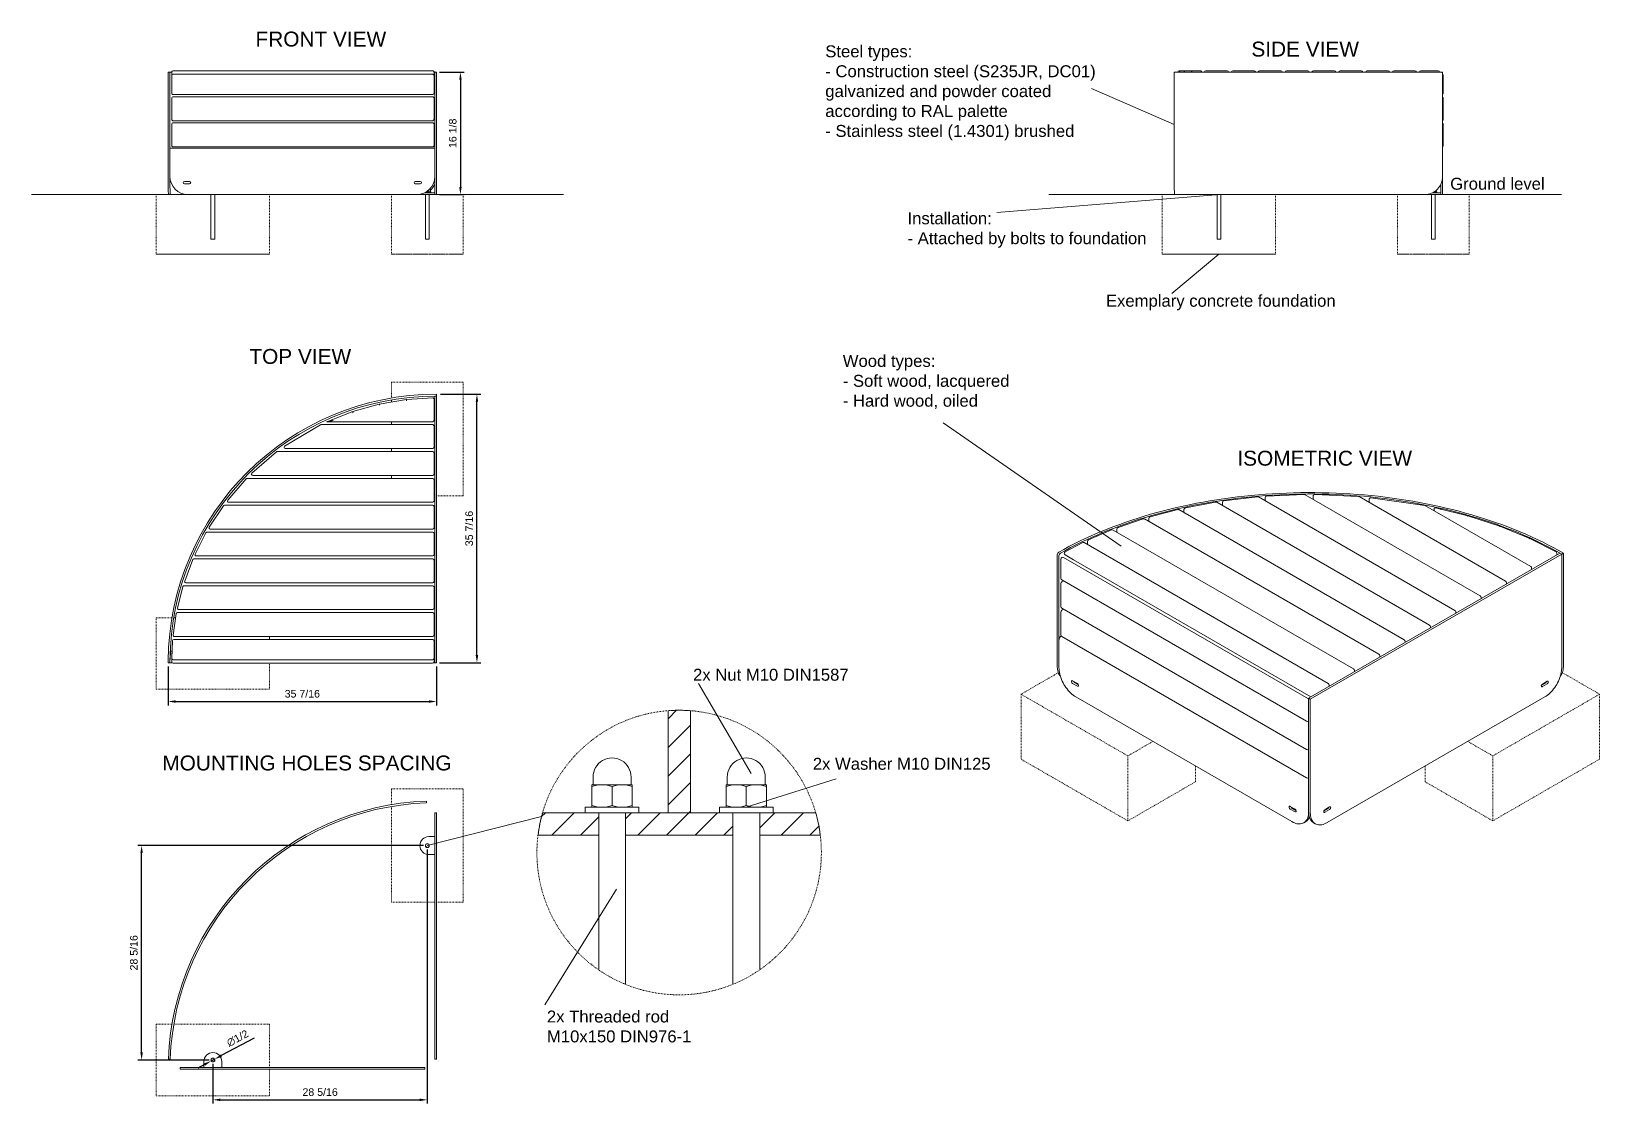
# Model space of a CAD drawing. Header units: inches. Extents: x 226 to 434, y 7 to 148.
import ezdxf

# ---------------------------------------------------------------- set-up
doc = ezdxf.new("R2010")
doc.units = ezdxf.units.IN
doc.linetypes.add('HIDDEN', pattern=[1.905, 1.27, -0.635])
for name, color, linetype, lineweight in [('ZANO_O', 10, 'Continuous', 0), ('ZANO_R', 7, 'Continuous', 0), ('ZANO_R_przerywana', 250, 'HIDDEN', 0), ('ZANO_W', 1, 'Continuous', 0)]:
    doc.layers.add(name, color=color, linetype=linetype, lineweight=lineweight)
doc.styles.get("Standard").update_dxf_attribs({"font": 'ARIALUNI.TTF'})
doc.dimstyles.new('amerykanie', dxfattribs={"dimtxt": 50, "dimasz": 50, "dimexe": 0.5, "dimexo": 0.5, "dimgap": 1, "dimtad": 1, "dimdec": 0, "dimzin": 0, "dimlunit": 5, "dimtxsty": 'Standard', "dimcen": 0.09, "dimclrd": 1, "dimclre": 1, "dimclrt": 1, "dimazin": 0, "dimtfac": 1, "dimtdec": 0, "dimtmove": 0, "dimatfit": 3, "dimfxl": 1, "dimtzin": 0, "dimarcsym": 1})

msp = doc.modelspace()

# ---------------------------------------------------------------- texts
at = {"layer": 'ZANO_O', "attachment_point": 1}
for s, insert, char_height, width in [('FRONT VIEW', (256.05817, 148.08563), 1.9685, 1188.4821152), ('\\pxql;Steel types:\\P- Construction steel (S235JR, DC01)\\Pgalvanized and powder coated\\Paccording to RAL palette\\P- Stainless steel (1.4301) brushed', (331.28109, 146.26573), 1.5748, 1792.8014422), ('SIDE VIEW', (387.53604, 146.75948), 1.9685, 1188.4821152), ('Ground level', (413.78439, 128.79001), 1.5748, 1792.8014422), ('\\pxql;Installation:\\P- Attached by bolts to foundation', (342.14023, 124.22888), 1.5748, 1792.8014422), ('\\pxql;Exemplary concrete foundation', (368.33695, 113.34697), 1.5748, 1792.8014422), ('TOP VIEW', (255.24769, 106.19258), 1.9685, 1188.4821152), ('\\pxql;Wood types:\\P- Soft wood, lacquered\\P- Hard wood, oiled', (333.59107, 105.40321), 1.5748, 1792.8014422), ('ISOMETRIC VIEW', (385.6839, 92.76435), 1.9685, 1188.4821152), ('2x Nut M10 DIN1587', (313.826, 63.98724), 1.5748, 1792.8014422), ('MOUNTING HOLES SPACING', (243.75274, 52.53675), 1.9685, 2094.1972332), ('2x Washer M10 DIN125', (329.63307, 52.23326), 1.5748, 1792.8014422), ('2x Threaded rod \\PM10x150 DIN976-1', (294.53326, 18.87629), 1.5748, 1792.8014422)]:
    msp.add_mtext(s, dxfattribs=dict(at, insert=insert, char_height=char_height, width=width))

# ---------------------------------------------------------------- blocks, each defined once
blk = doc.blocks.new('*D352')
at = {"layer": 'ZANO_W', "color": 1, "lineweight": -2}
for p, q in [((280.34, 142.73), (283.61, 142.73)), ((283.11, 141.73), (283.11, 127.59)), ((280.34, 126.59), (283.61, 126.59))]:
    blk.add_line(p, q, dxfattribs=at)
at = {"layer": 'ZANO_W', "color": 1}
for points in [[(283.28, 141.73), (282.95, 141.73), (283.11, 142.73)], [(282.95, 127.59), (283.28, 127.59), (283.11, 126.59)]]:
    blk.add_solid(points, dxfattribs=at)
at = {"layer": 'ZANO_W', "color": 1, "insert": (282.1, 134.66), "char_height": 1, "attachment_point": 5, "rotation": 90}
blk.add_mtext('16 1/8', dxfattribs=at)
blk = doc.blocks.new('*D353')
at = {"layer": 'ZANO_W', "color": 1, "lineweight": -2}
for p, q in [((280.46, 100.22), (285.79, 100.22)), ((285.29, 65.79), (285.29, 99.22)), ((280.34, 64.79), (285.79, 64.79))]:
    blk.add_line(p, q, dxfattribs=at)
at = {"layer": 'ZANO_W', "color": 1}
for points in [[(285.46, 99.22), (285.13, 99.22), (285.29, 100.22)], [(285.13, 65.79), (285.46, 65.79), (285.29, 64.79)]]:
    blk.add_solid(points, dxfattribs=at)
at = {"layer": 'ZANO_W', "color": 1, "insert": (284.27, 82.5), "char_height": 1, "attachment_point": 5, "rotation": 90}
blk.add_mtext('35 7/16', dxfattribs=at)
blk = doc.blocks.new('*D354')
at = {"layer": 'ZANO_W', "color": 1, "lineweight": -2}
for p, q in [((244.53, 64.29), (244.53, 59.16)), ((279.96, 64.29), (279.96, 59.16)), ((245.53, 59.66), (278.96, 59.66))]:
    blk.add_line(p, q, dxfattribs=at)
at = {"layer": 'ZANO_W', "color": 1}
for points in [[(245.53, 59.83), (245.53, 59.5), (244.53, 59.66)], [(278.96, 59.5), (278.96, 59.83), (279.96, 59.66)]]:
    blk.add_solid(points, dxfattribs=at)
at = {"layer": 'ZANO_W', "color": 1, "insert": (262.24, 60.68), "char_height": 1, "attachment_point": 5}
blk.add_mtext('35 7/16', dxfattribs=at)
blk = doc.blocks.new('*D355')
at = {"layer": 'ZANO_W', "color": 1, "lineweight": -2}
for p, q in [((278.24, 40.65), (240.52, 40.65)), ((241.02, 13.34), (241.02, 39.65)), ((249.93, 12.34), (240.52, 12.34))]:
    blk.add_line(p, q, dxfattribs=at)
at = {"layer": 'ZANO_W', "color": 1}
for points in [[(241.19, 39.65), (240.86, 39.65), (241.02, 40.65)], [(240.86, 13.34), (241.19, 13.34), (241.02, 12.34)]]:
    blk.add_solid(points, dxfattribs=at)
at = {"layer": 'ZANO_W', "color": 1, "insert": (240, 26.5), "char_height": 1, "attachment_point": 5, "rotation": 90}
blk.add_mtext('28 5/16', dxfattribs=at)
blk = doc.blocks.new('*D356')
at = {"layer": 'ZANO_W', "color": 1, "lineweight": -2}
for p, q in [((278.74, 40.15), (278.74, 6.59)), ((250.43, 11.84), (250.43, 6.59)), ((251.43, 7.09), (277.74, 7.09))]:
    blk.add_line(p, q, dxfattribs=at)
at = {"layer": 'ZANO_W', "color": 1}
for points in [[(251.43, 7.26), (251.43, 6.93), (250.43, 7.09)], [(277.74, 6.93), (277.74, 7.26), (278.74, 7.09)]]:
    blk.add_solid(points, dxfattribs=at)
at = {"layer": 'ZANO_W', "color": 1, "insert": (264.59, 8.11), "char_height": 1, "attachment_point": 5}
blk.add_mtext('28 5/16', dxfattribs=at)
blk = doc.blocks.new('*D357')
at = {"layer": 'ZANO_W', "color": 1, "lineweight": -2}
for p, q in [((255.9, 15.23), (251.54, 12.93)), ((250.21, 12.22), (250.66, 12.46)), ((249.32, 11.76), (248.44, 11.29))]:
    blk.add_line(p, q, dxfattribs=at)
at = {"layer": 'ZANO_W', "color": 1}
for points in [[(251.47, 13.08), (251.62, 12.78), (250.66, 12.46)], [(249.4, 11.61), (249.24, 11.9), (250.21, 12.22)]]:
    blk.add_solid(points, dxfattribs=at)
at = {"layer": 'ZANO_W', "color": 1, "insert": (253.69, 15.21), "char_height": 1, "attachment_point": 5, "rotation": 27.8491}
blk.add_mtext('∅1/2', dxfattribs=at)

# ---------------------------------------------------------------- dimensions: what is measured, and where the dimension line sits
at = {"layer": 'ZANO_W'}
for base, p1, p2, picture, middle in [((283.1144, 126.58524), (279.84225, 142.72694), (279.84225, 126.58524), '*D352', (282.0953, 134.65609)), ((285.29293, 100.21941), (279.84225, 64.78642), (279.96036, 100.21941), '*D353', (284.27383, 82.50292)), ((241.02316, 40.64979), (250.43286, 12.34276), (278.73989, 40.64979), '*D355', (240.00406, 26.49627))]:
    dim = msp.add_linear_dim(base=base, p1=p1, p2=p2, angle=90, dimstyle='amerykanie', override={"dimtxt": 1, "dimasz": 1, "dimgap": 0.5, "dimdec": 4, "dimaunit": 1, "dimadec": 1, "dimtdec": 4, "dimtmove": 1, "dimfrac": 2}, dxfattribs=at)
    dim.commit()
    dim.dimension.update_dxf_attribs({"geometry": picture, "text_midpoint": middle})
for base, p1, p2, picture, middle in [((279.96036, 59.66399), (244.52736, 64.78642), (279.96036, 64.78642), '*D354', (262.24386, 60.68309)), ((278.73989, 7.09204), (250.43286, 12.34276), (278.73989, 40.64979), '*D356', (264.58637, 8.11114))]:
    dim = msp.add_linear_dim(base=base, p1=p1, p2=p2, dimstyle='amerykanie', override={"dimtxt": 1, "dimasz": 1, "dimgap": 0.5, "dimdec": 4, "dimaunit": 1, "dimadec": 1, "dimtdec": 4, "dimtmove": 1, "dimfrac": 2}, dxfattribs=at)
    dim.commit()
    dim.dimension.update_dxf_attribs({"geometry": picture, "text_midpoint": middle})
dim = msp.add_diameter_dim_2p(p1=(250.20659, 12.22321), p2=(250.65912, 12.4623), dimstyle='amerykanie', override={"dimtxt": 1, "dimasz": 1, "dimgap": 0.5, "dimdec": 4, "dimaunit": 1, "dimadec": 1, "dimtdec": 4, "dimtmove": 1, "dimfrac": 2}, dxfattribs=at)
dim.commit()
dim.dimension.update_dxf_attribs({"geometry": '*D357', "text_midpoint": (253.686, 15.21411)})

# ---------------------------------------------------------------- linework, layer by layer
at = {"layer": 'ZANO_O'}
for points in [[(366.42785, 140.55931), (377.35472, 135.83719)], [(353.93637, 124.21898), (383.418, 126.58524)], [(377.02411, 113.52123), (383.26022, 118.71124)], [(346.8569, 96.46588), (370.33029, 80.15052)], [(314.56387, 62.02962), (321.4879, 50.16587)], [(332.71836, 49.44814), (320.85372, 45.71605)], [(294.24773, 19.641), (303.70495, 34.88233)]]:
    msp.add_lwpolyline(points, dxfattribs=at)
at = {"layer": 'ZANO_R'}
for p, q in [((245.20738, 142.92379), (279.42886, 142.92379)), ((279.42886, 142.92379), (279.42886, 142.92379)), ((279.4289, 142.92379), (279.46827, 142.92379)), ((279.46827, 142.92379), (279.46828, 142.92379)), ((279.46828, 142.92379), (279.46828, 142.92379)), ((279.46828, 142.92379), (279.46829, 142.92379)), ((279.46829, 142.92379), (279.46829, 142.92379)), ((279.46829, 142.92379), (279.4683, 142.92379)), ((279.4683, 142.92379), (279.46831, 142.92379)), ((279.4683, 142.92379), (279.4683, 142.92379)), ((279.4683, 142.92379), (279.4683, 142.92379)), ((279.46831, 142.92379), (279.46831, 142.92379)), ((377.99188, 142.92379), (378.21109, 142.92379)), ((378.21109, 142.92379), (378.8151, 142.92379)), ((378.8151, 142.92379), (379.7873, 142.92379)), ((379.7873, 142.92379), (380.8162, 142.92379)), ((380.8162, 142.92379), (380.81623, 142.92379)), ((381.52485, 142.92379), (384.35948, 142.92379)), ((384.35948, 142.92379), (384.35953, 142.92379)), ((385.06814, 142.92379), (387.90277, 142.92379)), ((387.90277, 142.92379), (387.90283, 142.92379)), ((388.61143, 142.92379), (391.44606, 142.92379)), ((391.44606, 142.92379), (391.44613, 142.92379)), ((392.15472, 142.92379), (394.98935, 142.92379)), ((394.98935, 142.92379), (394.98943, 142.92379)), ((395.73738, 142.92379), (398.49328, 142.92379)), ((398.49328, 142.92379), (398.49336, 142.92379)), ((399.28068, 142.92379), (402.03657, 142.92379)), ((402.03657, 142.92379), (402.03666, 142.92379)), ((402.82397, 142.92379), (405.57987, 142.92379)), ((405.57987, 142.92379), (405.57996, 142.92379)), ((406.36727, 142.92379), (409.12317, 142.92379)), ((409.12317, 142.92379), (409.12326, 142.92379)), ((409.91057, 142.92379), (412.19123, 142.92379)), ((412.19123, 142.92379), (412.19132, 142.92379)), ((244.52736, 142.53009), (244.52736, 128.94744)), ((244.5279, 142.72694), (244.76413, 142.72694)), ((244.76358, 142.53009), (244.76358, 128.94744)), ((245.00888, 142.72694), (244.76413, 142.72694)), ((244.99781, 139.93167), (244.99781, 142.29107)), ((245.0094, 142.6991), (245.0094, 142.69203)), ((245.0094, 142.69203), (245.02355, 142.37735)), ((279.46822, 142.44855), (245.15529, 142.44855)), ((279.6257, 142.27954), (279.6257, 142.29107)), ((279.62571, 141.16565), (279.6257, 142.27954)), ((279.62571, 142.72694), (279.62571, 142.6991)), ((279.62571, 141.58521), (279.62571, 142.72694)), ((279.62577, 141.58521), (279.62571, 141.58081)), ((279.62571, 139.93167), (279.62571, 141.16565)), ((279.62572, 141.58521), (279.62572, 142.72694)), ((279.62573, 141.58521), (279.62573, 142.72694)), ((279.62574, 141.58521), (279.62574, 142.72694)), ((279.62575, 141.58521), (279.62575, 142.72694)), ((279.62576, 141.58521), (279.62576, 142.76631)), ((279.62577, 141.58521), (279.62577, 142.76631)), ((279.62578, 141.58521), (279.62578, 142.76631)), ((279.62579, 141.58521), (279.62579, 142.76631)), ((279.62579, 141.58521), (279.62579, 142.76631)), ((279.72414, 142.72694), (279.62579, 142.72694)), ((279.96036, 142.72694), (279.72414, 142.72694)), ((279.72414, 142.72694), (279.72414, 128.94744)), ((279.96036, 142.72694), (279.96036, 128.94744)), ((377.35472, 142.72694), (412.59086, 142.72694)), ((377.35472, 142.72694), (377.35472, 128.94744)), ((377.8344, 142.76631), (377.8344, 142.72694)), ((378.05444, 142.72694), (378.05444, 142.76631)), ((378.66119, 142.72694), (378.66119, 142.76631)), ((379.63778, 142.72694), (379.63778, 142.76631)), ((380.97367, 142.72694), (380.97367, 142.76631)), ((380.97371, 142.72694), (380.97371, 142.76631)), ((381.36737, 142.72694), (381.36737, 142.76631)), ((384.51701, 142.72694), (384.51701, 142.76631)), ((384.91066, 142.72694), (384.91066, 142.76631)), ((388.06031, 142.72694), (388.06031, 142.76631)), ((388.45394, 142.72694), (388.45394, 142.76631)), ((391.60361, 142.72694), (391.60361, 142.76631)), ((391.99724, 142.72694), (391.99724, 142.76631)), ((395.14691, 142.72694), (395.14691, 142.76631)), ((412.59086, 142.72694), (412.78771, 142.72694)), ((412.78771, 142.72694), (412.78771, 142.53009)), ((412.78771, 142.53009), (412.78771, 128.94744)), ((412.86341, 139.97104), (412.86341, 142.2517)), ((244.99781, 136.48679), (244.99781, 139.32144)), ((279.46822, 139.77419), (245.15529, 139.77419)), ((245.15529, 139.47892), (279.46822, 139.47892)), ((279.46823, 139.77419), (279.46822, 139.77419)), ((279.46822, 139.47892), (279.46823, 139.47892)), ((279.62571, 136.48679), (279.62571, 139.32144)), ((412.86341, 136.52616), (412.86341, 139.28207)), ((244.99781, 133.04192), (244.99781, 135.87656)), ((279.46822, 136.32931), (245.15529, 136.32931)), ((245.15529, 136.03404), (279.46822, 136.03404)), ((279.46823, 136.32931), (279.46822, 136.32931)), ((279.46822, 136.03404), (279.46823, 136.03404)), ((279.62571, 133.04192), (279.62571, 135.87656)), ((412.86341, 133.08129), (412.86341, 135.83719)), ((244.76624, 132.68759), (244.78326, 132.68759)), ((279.72414, 132.68759), (244.78326, 132.68759)), ((279.46822, 132.88444), (245.15529, 132.88444)), ((279.46823, 132.88444), (279.46822, 132.88444)), ((244.76358, 132.25452), (244.76358, 128.94744)), ((279.72414, 128.94744), (279.72414, 132.25452)), ((279.72414, 126.58524), (279.72414, 128.94744)), ((279.96036, 128.94744), (279.96036, 126.58524)), ((412.78771, 128.94744), (412.78771, 126.58524)), ((226.46634, 126.58524), (296.72881, 126.58524)), ((242.95256, 126.58524), (257.91316, 126.58524)), ((257.91316, 126.58524), (242.95256, 126.58524)), ((247.34231, 128.31752), (246.67302, 128.31752)), ((246.67302, 128.00256), (247.34231, 128.00256)), ((250.17695, 126.58524), (250.17695, 120.67974)), ((250.68833, 126.58524), (250.17739, 126.58524)), ((250.68876, 120.67974), (250.68876, 126.58524)), ((257.91316, 126.58524), (277.36194, 126.58524)), ((274.01549, 126.58524), (277.36194, 126.58524)), ((283.46429, 126.58524), (274.01549, 126.58524)), ((277.81469, 128.31752), (277.1454, 128.31752)), ((277.1454, 128.00256), (277.81469, 128.00256)), ((277.36194, 126.58524), (279.72414, 126.58524)), ((277.59816, 126.58524), (277.75564, 126.59175)), ((277.75564, 126.61828), (277.75564, 126.58524)), ((278.3916, 126.82146), (278.93674, 126.82146)), ((278.48398, 126.58524), (278.99406, 126.58524)), ((278.48398, 126.58524), (278.48398, 120.67974)), ((278.57396, 126.91988), (279.21233, 126.91988)), ((279.72414, 126.82146), (278.93674, 126.82146)), ((278.94446, 127.1937), (278.94446, 126.95153)), ((278.99579, 120.67974), (278.99579, 126.58524)), ((279.06796, 127.31358), (279.09422, 127.31358)), ((279.14903, 127.28194), (279.09422, 127.31358)), ((279.09422, 126.91988), (279.14903, 126.95153)), ((279.14903, 127.28194), (279.14903, 126.95153)), ((279.21233, 126.82146), (279.21233, 126.91988)), ((279.96036, 126.58524), (279.72414, 126.58524)), ((279.72414, 126.58524), (279.96036, 126.58524)), ((279.96036, 126.58524), (283.46429, 126.58524)), ((360.78529, 126.58524), (428.47804, 126.58524)), ((375.77992, 126.58524), (377.85698, 126.58524)), ((390.74052, 126.58524), (375.77992, 126.58524)), ((377.85698, 126.58524), (406.84284, 126.58524)), ((377.85698, 126.58524), (390.74052, 126.58524)), ((383.00431, 126.58524), (383.00431, 120.67974)), ((383.00474, 126.58524), (383.51569, 126.58524)), ((383.51612, 120.67974), (383.51612, 126.58524)), ((406.84284, 126.58524), (416.29165, 126.58524)), ((416.29165, 126.58524), (406.84284, 126.58524)), ((411.31134, 126.58524), (411.82142, 126.58524)), ((411.31134, 126.58524), (411.31134, 120.67974)), ((411.45073, 126.82146), (411.7641, 126.82146)), ((411.63455, 126.91988), (412.03969, 126.91988)), ((411.7641, 126.82146), (412.5515, 126.82146)), ((411.82315, 120.67974), (411.82315, 126.58524)), ((411.92157, 127.12071), (411.92157, 126.95153)), ((411.92157, 126.91988), (411.92157, 126.95153)), ((412.03969, 126.82146), (412.03969, 126.91988)), ((412.5515, 126.58524), (412.5515, 127.91939)), ((250.68876, 120.67974), (250.17695, 120.67974)), ((278.99579, 120.67974), (278.48398, 120.67974)), ((383.00431, 120.67974), (383.51612, 120.67974)), ((411.82315, 120.67974), (411.31134, 120.67974)), ((272.39631, 98.91294), (275.98926, 99.51969)), ((274.01549, 99.47751), (274.01549, 99.18638)), ((275.98926, 99.51969), (279.45836, 99.73941)), ((279.62579, 99.58225), (279.62579, 96.7579)), ((279.72414, 99.98319), (279.72414, 64.78642)), ((279.96036, 99.98319), (279.72414, 99.98319)), ((279.96036, 99.98319), (279.96036, 100.21941)), ((279.96036, 99.98319), (279.96036, 64.78642)), ((265.49569, 96.60046), (268.8858, 97.93635)), ((268.8858, 97.93635), (272.39631, 98.91294)), ((259.90617, 93.34963), (264.62321, 96.18426)), ((264.70433, 96.20676), (279.4683, 96.20672)), ((279.46831, 96.60042), (265.49569, 96.60046)), ((274.01549, 96.60043), (274.01549, 96.20673)), ((279.62579, 96.04924), (279.62578, 93.2146)), ((279.62579, 95.49501), (279.72414, 95.49501)), ((255.58499, 89.79018), (258.84395, 92.62482)), ((258.9473, 92.66347), (279.4683, 92.66342)), ((279.4683, 93.05712), (259.98728, 93.05717)), ((274.01549, 93.05713), (274.01549, 92.66343)), ((279.72414, 93.13281), (279.60288, 93.13281)), ((279.62578, 92.50594), (279.62577, 89.6713)), ((252.38934, 86.23087), (254.83191, 89.0655)), ((254.95121, 89.12018), (279.46829, 89.12012)), ((279.46829, 89.51382), (255.68834, 89.51388)), ((274.01549, 89.51383), (274.01549, 89.12013)), ((279.62577, 88.96264), (279.62576, 86.128)), ((394.52628, 86.99254), (389.55089, 86.77916)), ((417.75512, 73.62061), (394.64026, 86.96461)), ((401.65191, 86.74612), (395.90682, 86.97707)), ((249.94917, 82.6716), (251.82226, 85.50623)), ((251.95365, 85.57689), (279.46828, 85.57682)), ((279.46828, 85.97052), (252.50864, 85.97059)), ((279.62576, 85.41934), (279.62575, 82.5847)), ((279.62576, 86.83361), (279.72414, 86.83361)), ((377.81852, 85.00851), (374.19116, 84.05001)), ((407.71138, 67.82252), (377.9782, 84.98721)), ((378.634, 84.99861), (378.634, 84.60862)), ((382.81796, 85.99081), (378.84391, 85.23388)), ((411.05205, 69.75103), (382.96379, 85.96612)), ((383.72004, 85.9624), (383.72004, 85.52955)), ((388.34392, 86.69426), (383.90543, 86.17093)), ((414.41446, 71.6921), (388.47349, 86.66758)), ((389.34991, 86.56937), (389.34991, 86.16163)), ((395.68841, 86.76727), (395.68841, 86.35952)), ((421.09578, 75.54913), (401.74845, 86.71816)), ((403.08214, 86.35599), (403.08214, 85.94824)), ((410.4418, 85.53927), (403.32202, 86.56382)), ((424.43645, 77.47764), (410.51687, 85.51328)), ((411.67766, 84.84318), (411.67766, 85.20071)), ((416.09687, 84.17613), (412.03995, 85.19412)), ((373.25659, 83.77254), (369.9357, 82.63531)), ((404.37072, 65.894), (373.4302, 83.75568)), ((373.99987, 83.8168), (373.99987, 83.42682)), ((420.32217, 82.79875), (416.09872, 84.1756)), ((248.08865, 79.11234), (249.51682, 81.94697)), ((249.65746, 82.0336), (279.46827, 82.03352)), ((279.46827, 82.42722), (250.08055, 82.4273)), ((279.62575, 81.87604), (279.62574, 79.0414)), ((365.88984, 80.78455), (365.88984, 80.39456)), ((369.08274, 82.31104), (366.04426, 81.00855)), ((401.03006, 63.96549), (369.27068, 82.29988)), ((369.76276, 82.4058), (369.76276, 82.01581)), ((424.27835, 81.17493), (420.32499, 82.79772)), ((427.75761, 79.40587), (424.28233, 81.17311)), ((279.46826, 78.88392), (248.22928, 78.884)), ((361.91396, 79.04052), (361.91396, 64.2528)), ((362.13667, 78.91195), (362.13667, 64.12423)), ((362.75152, 78.68896), (395.0978, 60.01575)), ((362.94789, 79.0042), (364.0453, 78.37047)), ((365.26754, 80.6405), (362.96694, 79.42671)), ((397.68939, 62.03698), (365.47052, 80.63663)), ((428.28164, 79.25483), (395.0978, 60.09821)), ((428.50435, 79.12627), (395.32051, 59.96964)), ((427.87241, 79.01859), (427.87241, 79.21871)), ((428.50435, 79.12627), (428.28164, 79.25483)), ((428.50435, 79.12627), (428.72706, 79.25483)), ((428.50435, 64.12423), (428.50435, 79.12627)), ((428.72706, 79.25483), (428.72706, 64.2528)), ((246.70975, 75.55309), (247.76422, 78.38773)), ((247.91182, 78.4903), (279.46826, 78.49022)), ((279.62574, 78.33274), (279.62573, 75.4981)), ((362.39494, 78.47054), (362.39494, 75.92691)), ((364.0453, 78.37047), (395.39743, 60.27118)), ((424.54144, 77.09567), (424.54144, 77.2958)), ((245.75393, 71.99385), (246.47771, 74.82849)), ((246.63029, 74.94701), (279.46825, 74.94692)), ((279.46825, 75.34062), (246.85734, 75.3407)), ((279.62573, 74.78944), (279.62572, 71.9548)), ((362.39494, 75.23743), (362.39494, 72.17641)), ((362.49993, 75.74507), (394.82865, 57.082)), ((362.76036, 75.59472), (362.51531, 75.45326)), ((421.20078, 75.16714), (421.20078, 75.36728)), ((417.86012, 73.23862), (417.86012, 73.43877)), ((245.18617, 68.43461), (245.60497, 71.26925)), ((245.52549, 70.73129), (245.26927, 70.73129)), ((245.76076, 71.40371), (279.46824, 71.40362)), ((279.46824, 71.79732), (245.90651, 71.79741)), ((279.62572, 71.24614), (279.62571, 68.4115)), ((362.39494, 71.48692), (362.39494, 68.4259)), ((362.49993, 71.99456), (394.82865, 53.33149)), ((362.76036, 71.84422), (362.51531, 71.70275)), ((414.51945, 71.31009), (414.51945, 71.51025)), ((411.17879, 69.38157), (411.17879, 69.53888)), ((244.78326, 65.21948), (244.82263, 66.32184)), ((245.05256, 66.32184), (244.82263, 66.32184)), ((245.00888, 65.3506), (245.11499, 67.71)), ((245.27231, 67.86041), (279.46823, 67.86032)), ((279.46823, 68.25402), (245.34196, 68.25411)), ((257.91316, 67.86038), (257.91316, 68.25408)), ((279.62571, 67.70284), (279.62571, 65.34344)), ((279.72414, 66.32184), (279.62571, 66.32184)), ((362.13667, 67.72472), (362.13667, 64.12423)), ((362.49993, 68.24405), (394.82865, 49.58098)), ((407.83812, 67.45304), (407.83812, 67.61036)), ((244.76358, 64.78642), (244.52736, 64.78642)), ((245.03958, 64.78642), (244.76358, 64.78642)), ((244.76624, 65.21948), (244.78326, 65.21948)), ((244.99781, 64.9355), (244.99781, 66.04939)), ((244.99781, 64.90766), (244.99781, 64.9355)), ((245.1662, 65.18605), (279.46823, 65.18596)), ((279.42885, 64.71072), (245.19466, 64.71081)), ((279.72414, 64.78642), (279.584, 64.78642)), ((279.62571, 65.34344), (279.6257, 64.93541)), ((279.6257, 64.93541), (279.6257, 64.90757)), ((279.96036, 64.78642), (279.72414, 64.78642)), ((404.49746, 65.52452), (404.49746, 65.68185)), ((364.56792, 62.03489), (363.93691, 62.39917)), ((364.15962, 62.18483), (364.69652, 61.87488)), ((401.15679, 63.59599), (401.15679, 63.75333)), ((425.83314, 61.8106), (426.37004, 62.12055)), ((426.59275, 62.33488), (425.96174, 61.97061)), ((363.93691, 62.05626), (364.56792, 61.69199)), ((364.36377, 60.26678), (392.8707, 43.81008)), ((395.32051, 59.96964), (395.0978, 60.09821)), ((395.0978, 60.09821), (395.0978, 45.09618)), ((397.54761, 43.68151), (426.27725, 60.26678)), ((397.81613, 61.66747), (397.81613, 61.82482)), ((425.96174, 61.6277), (426.59275, 61.99198)), ((310.51911, 57.38188), (311.64023, 58.50301)), ((310.51911, 58.44823), (310.51911, 44.97786)), ((313.47186, 58.44823), (313.47186, 44.97786)), ((395.32051, 59.96964), (395.32051, 44.96761)), ((310.51911, 53.59382), (313.47186, 56.54657)), ((395.07572, 57.07832), (395.0978, 57.09106)), ((310.51911, 49.80576), (313.47186, 52.75851)), ((395.07572, 53.32781), (395.0978, 53.34056)), ((300.6274, 49.70226), (300.6274, 48.74262)), ((305.64706, 48.74262), (305.64706, 49.70226)), ((318.3439, 49.70226), (318.3439, 48.74262)), ((323.36357, 48.74262), (323.36357, 49.70226)), ((300.47976, 48.43144), (300.47976, 48.6688)), ((301.80849, 48.6688), (300.47976, 48.6688)), ((300.47976, 48.43144), (301.13074, 48.60365)), ((300.47976, 48.43144), (300.47976, 45.9534)), ((301.13074, 48.60365), (301.80849, 48.6688)), ((304.46596, 48.6688), (301.80849, 48.6688)), ((303.13723, 48.43144), (303.78821, 48.60365)), ((303.13723, 48.43144), (303.13723, 45.9534)), ((303.78821, 48.60365), (304.46596, 48.6688)), ((305.79471, 48.6688), (304.46596, 48.6688)), ((305.79471, 48.43144), (305.79471, 48.6688)), ((305.79471, 48.43144), (305.79471, 45.9534)), ((310.51911, 46.01769), (313.47186, 48.97044)), ((318.19626, 48.43144), (318.19626, 48.6688)), ((319.52499, 48.6688), (318.19626, 48.6688)), ((318.19626, 48.43144), (318.84724, 48.60365)), ((318.19626, 48.43144), (318.19626, 45.9534)), ((318.84724, 48.60365), (319.52499, 48.6688)), ((322.18246, 48.6688), (319.52499, 48.6688)), ((320.85373, 48.43144), (321.50471, 48.60365)), ((320.85373, 48.43144), (320.85373, 45.9534)), ((321.50471, 48.60365), (322.18246, 48.6688)), ((323.51121, 48.6688), (322.18246, 48.6688)), ((323.51121, 48.43144), (323.51121, 48.6688)), ((323.51121, 48.43144), (323.51121, 45.9534)), ((395.07572, 49.5773), (395.0978, 49.59005)), ((395.0978, 45.09618), (395.0978, 48.69666)), ((278.62782, 46.29383), (278.62782, 46.53022)), ((299.59393, 45.71605), (299.59393, 44.97787)), ((306.68052, 45.71605), (299.59393, 45.71605)), ((300.47976, 45.71605), (300.47976, 45.9534)), ((302.48625, 45.7812), (301.80849, 45.71605)), ((303.13723, 45.9534), (302.48625, 45.7812)), ((305.14371, 45.7812), (304.46596, 45.71605)), ((305.79471, 45.9534), (305.14371, 45.7812)), ((305.79471, 45.71605), (305.79471, 45.9534)), ((306.68052, 44.97787), (306.68052, 45.71605)), ((317.31043, 45.71605), (317.31043, 44.97787)), ((324.39702, 45.71605), (317.31043, 45.71605)), ((318.19626, 45.71605), (318.19626, 45.9534)), ((320.20274, 45.7812), (319.52499, 45.71605)), ((320.85373, 45.9534), (320.20274, 45.7812)), ((322.86021, 45.7812), (322.18246, 45.71605)), ((323.51121, 45.9534), (322.86021, 45.7812)), ((323.51121, 45.71605), (323.51121, 45.9534)), ((324.39702, 44.97787), (324.39702, 45.71605)), ((393.29756, 45.44963), (392.66654, 45.8139)), ((392.88925, 45.59957), (393.42616, 45.28962)), ((397.86312, 45.74962), (397.23211, 45.38534)), ((279.72414, 44.98653), (279.72414, 12.45483)), ((279.96036, 44.98653), (279.72414, 44.98653)), ((279.96036, 44.98653), (279.96036, 12.45483)), ((293.83282, 44.48366), (294.33331, 44.98416)), ((293.97126, 44.98448), (301.36558, 44.97786)), ((295.16233, 42.02511), (298.11799, 44.98077)), ((298.9504, 42.02511), (301.36558, 44.4403)), ((306.68052, 44.97787), (299.59393, 44.97787)), ((301.36558, 42.02511), (301.36558, 44.97786)), ((301.36558, 44.97786), (301.36558, 24.79716)), ((304.90888, 42.02511), (304.90888, 44.97786)), ((304.90888, 44.97786), (319.08208, 44.97786)), ((304.90888, 44.97786), (304.90888, 22.34768)), ((304.90888, 44.19553), (305.69121, 44.97786)), ((306.52653, 42.02511), (309.47928, 44.97786)), ((310.31459, 42.02511), (313.26734, 44.97786)), ((313.47186, 44.97786), (310.51911, 44.97786)), ((313.26734, 44.97786), (313.47186, 45.18238)), ((314.10266, 42.02511), (317.05541, 44.97786)), ((324.39702, 44.97787), (317.31043, 44.97787)), ((319.08208, 44.97786), (319.08208, 42.02511)), ((319.08208, 44.97786), (319.08208, 22.34768)), ((330.0197, 44.98448), (322.62538, 44.97786)), ((324.63333, 44.97966), (322.62538, 42.97171)), ((322.62538, 42.02511), (322.62538, 44.97786)), ((322.62538, 44.97786), (322.62538, 24.33)), ((328.42479, 44.98305), (325.46685, 42.02511)), ((392.66654, 45.471), (393.29756, 45.10672)), ((394.44537, 43.65415), (394.66808, 43.78272)), ((395.75023, 43.65415), (395.97294, 43.52558)), ((397.1035, 45.22533), (397.64041, 45.53528)), ((397.23211, 45.04244), (397.86312, 45.40671)), ((278.93674, 41.83089), (279.72414, 41.83089)), ((279.72414, 41.83089), (279.72414, 39.46869)), ((301.36558, 42.02511), (293.3622, 42.02511)), ((319.08208, 42.02511), (304.90888, 42.02511)), ((317.89072, 42.02511), (319.08208, 43.21647)), ((322.62538, 42.02511), (330.62876, 42.02511)), ((330.44367, 43.21387), (329.25491, 42.02511)), ((279.72414, 39.46869), (278.93674, 39.46869)), ((301.36558, 26.26538), (301.36558, 24.33)), ((244.55242, 12.45483), (244.78881, 12.45483)), ((279.72414, 12.45483), (279.96036, 12.45483)), ((246.09612, 11.35851), (246.09612, 11.12229)), ((278.3916, 11.35851), (246.09612, 11.35851)), ((278.3916, 11.12229), (246.09612, 11.12229)), ((249.25176, 12.14591), (249.25176, 11.35851)), ((249.25176, 11.35851), (251.61396, 11.35851)), ((251.61396, 11.35851), (251.61396, 12.14591)), ((278.3916, 11.12229), (278.3916, 11.35851))]:
    msp.add_line(p, q, dxfattribs=at)
at = {"layer": 'ZANO_R', "flags": 128}
for points in [[(279.61422, 142.82547), (279.62273, 142.79703), (279.62576, 142.76631)], [(244.60618, 126.58524), (244.59369, 126.59331), (244.58228, 126.61768), (244.57186, 126.65928), (244.56267, 126.71795), (244.55502, 126.79012), (244.54849, 126.87774), (244.54297, 126.98214), (244.53849, 127.10173), (244.53508, 127.23035), (244.53248, 127.37183), (244.53055, 127.52603), (244.52919, 127.69284), (244.52834, 127.86326), (244.52782, 128.04244), (244.52753, 128.22997), (244.5274, 128.42547), (244.52736, 128.6832), (244.52736, 128.94744)], [(244.76358, 128.94744), (244.76358, 128.75197), (244.76359, 128.5565), (244.76366, 128.3596), (244.76383, 128.16557), (244.76418, 127.9838), (244.7648, 127.8062), (244.76583, 127.63546), (244.76738, 127.47184), (244.76951, 127.32379), (244.7724, 127.18603), (244.7762, 127.05934), (244.78108, 126.94461), (244.78686, 126.84764), (244.79384, 126.76463), (244.80212, 126.69623), (244.8118, 126.64325), (244.82621, 126.59996), (244.84293, 126.58524)], [(377.35472, 128.94744), (377.35472, 128.75197), (377.35473, 128.5565), (377.35479, 128.3596), (377.35497, 128.16557), (377.35531, 127.9838), (377.35593, 127.80745), (377.35695, 127.63546), (377.3585, 127.47184), (377.36061, 127.32379), (377.36348, 127.18603), (377.36726, 127.05934), (377.3721, 126.94461), (377.37785, 126.84764), (377.38478, 126.76463), (377.393, 126.69623), (377.40262, 126.64325), (377.41693, 126.59996), (377.43354, 126.58524)], [(278.73989, 126.91988), (278.68723, 126.92213), (278.59455, 126.94007)], [(278.94446, 126.95153), (278.89648, 126.93897), (278.73989, 126.91988)], [(279.14903, 126.95153), (279.09892, 126.92857), (279.04675, 126.91988)], [(411.74441, 126.91988), (411.73181, 126.92006), (411.6494, 126.92947), (411.64933, 126.92948)], [(411.92157, 126.95153), (411.83478, 126.92857), (411.74441, 126.91988)], [(275.98926, 99.51969), (275.98961, 99.51668), (275.99064, 99.50777), (275.99232, 99.49329), (275.99457, 99.47381), (275.99732, 99.45007), (276.00046, 99.42299), (276.00386, 99.3936), (276.0074, 99.36304)], [(268.93591, 97.78683), (268.92613, 97.816), (268.91673, 97.84404), (268.90807, 97.8699), (268.90047, 97.89255), (268.89424, 97.91115), (268.88961, 97.92496), (268.88676, 97.93347), (268.8858, 97.93635)], [(272.43062, 98.75903), (272.42466, 98.78576), (272.41888, 98.81167), (272.41346, 98.83599), (272.40856, 98.85796), (272.40434, 98.87694), (272.40091, 98.89232), (272.39838, 98.90366), (272.39683, 98.91061), (272.39631, 98.91294)], [(266.32487, 96.75793), (266.21664, 96.73738), (266.11026, 96.71718), (266.00756, 96.69767), (265.91028, 96.6792), (265.8201, 96.66207), (265.73855, 96.64658), (265.66704, 96.633), (265.60678, 96.62155), (265.55881, 96.61244), (265.52395, 96.60582), (265.50278, 96.6018), (265.49569, 96.60046)], [(428.72706, 79.25483), (428.05866, 79.63312), (427.3774, 80.00369), (426.68356, 80.3664), (425.97741, 80.7211), (425.25923, 81.06766), (424.52929, 81.40593), (423.78789, 81.73579), (423.03531, 82.0571), (422.27185, 82.36975), (421.49782, 82.6736), (420.71351, 82.96853), (419.91922, 83.25444), (419.11529, 83.53121), (418.30201, 83.79873), (417.47971, 84.0569), (416.64871, 84.30561), (415.80934, 84.54477), (414.96193, 84.77428), (414.10681, 84.99405), (413.24431, 85.204), (412.37478, 85.40405), (411.49855, 85.5941), (410.61597, 85.77411), (409.72739, 85.94398), (408.83315, 86.10365), (407.93361, 86.25307), (407.02911, 86.39217), (406.12002, 86.5209), (405.20669, 86.6392), (404.28948, 86.74704), (403.36875, 86.84436), (402.44486, 86.93113), (401.51817, 87.00732), (400.58906, 87.0729), (399.65787, 87.12784), (398.72498, 87.17212), (397.79075, 87.20571), (396.85555, 87.22862), (395.91975, 87.24083), (394.98372, 87.24233), (394.04782, 87.23312), (393.11241, 87.21322), (392.17788, 87.18261), (391.24457, 87.14133), (390.31287, 87.08938), (389.38313, 87.02678), (388.45573, 86.95357), (387.53102, 86.86976), (386.60936, 86.77539), (385.69113, 86.6705), (384.77668, 86.55512), (383.86636, 86.42931), (382.96054, 86.29312), (382.05958, 86.14659), (381.16381, 85.98978), (380.27361, 85.82276), (379.38931, 85.64559), (378.51127, 85.45835), (377.63982, 85.2611), (376.77532, 85.05392), (375.9181, 84.83689), (375.06849, 84.6101), (374.22683, 84.37364), (373.39345, 84.12759), (372.56868, 83.87207), (371.75284, 83.60716), (370.94625, 83.33298), (370.14923, 83.04962), (369.36209, 82.7572), (368.58514, 82.45584), (367.81869, 82.14565), (367.06303, 81.82675), (366.31847, 81.49928), (365.58529, 81.16335), (364.86378, 80.81911), (364.15422, 80.46667), (363.45691, 80.1062), (362.7721, 79.73782), (362.10006, 79.36168)], [(428.50435, 79.12627), (427.84042, 79.50202), (427.16372, 79.87012), (426.47453, 80.2304), (425.7731, 80.58273), (425.05972, 80.92696), (424.33467, 81.26298), (423.59823, 81.59063), (422.85069, 81.90979), (422.09234, 82.22035), (421.32349, 82.52217), (420.54442, 82.81513), (419.75546, 83.09913), (418.9569, 83.37405), (418.14907, 83.63979), (417.33228, 83.89623), (416.50684, 84.14328), (415.67309, 84.38084), (414.83135, 84.60882), (413.98195, 84.82712), (413.12523, 85.03567), (412.26152, 85.23439), (411.39115, 85.42318), (410.51448, 85.60198), (409.63185, 85.77072), (408.7436, 85.92934), (407.85008, 86.07776), (406.95163, 86.21593), (406.04863, 86.34381), (405.14141, 86.46133), (404.23034, 86.56845), (403.31577, 86.66513), (402.39807, 86.75133), (401.47758, 86.82702), (400.55468, 86.89216), (399.62972, 86.94674), (398.70308, 86.99073), (397.7751, 87.02412), (396.84616, 87.04688), (395.91662, 87.05901), (394.98685, 87.06051), (394.05721, 87.05138), (393.12806, 87.03162), (392.19978, 87.00123), (391.27272, 86.96023), (390.34725, 86.90864), (389.42373, 86.84648), (388.50252, 86.77376), (387.58399, 86.69052), (386.6685, 86.5968), (385.75641, 86.49262), (384.84807, 86.37803), (383.94384, 86.25308), (383.04408, 86.1178), (382.14913, 85.97227), (381.25936, 85.81653), (380.3751, 85.65064), (379.49671, 85.47467), (378.62453, 85.28869), (377.75891, 85.09277), (376.90018, 84.88699), (376.04868, 84.67143), (375.20474, 84.44617), (374.3687, 84.2113), (373.54089, 83.96692), (372.72162, 83.71312), (371.91123, 83.45), (371.11002, 83.17766), (370.31831, 82.89621), (369.53643, 82.60577), (368.76466, 82.30644), (368.00332, 81.99834), (367.25269, 81.68159), (366.51309, 81.35632), (365.78479, 81.02265), (365.06809, 80.68073), (364.36326, 80.33067), (363.67059, 79.97262), (362.99034, 79.60672), (362.32278, 79.23311)], [(362.321, 63.01083), (362.25577, 63.08221), (362.16331, 63.21532), (362.08432, 63.36536), (362.01933, 63.53232), (361.96905, 63.71627), (361.92794, 63.97318), (361.91396, 64.2528)], [(428.72706, 64.2528), (428.71942, 64.0444), (428.69634, 63.8449), (428.65693, 63.65321), (428.60129, 63.47389), (428.53276, 63.31519), (428.44841, 63.16917), (428.34987, 63.03974), (428.31965, 63.00967)], [(362.13667, 64.12423), (362.14353, 63.91849), (362.16409, 63.70609), (362.1982, 63.48834), (362.24567, 63.26658), (362.3062, 63.04219), (362.37941, 62.81654), (362.46485, 62.59103), (362.56201, 62.36704), (362.67027, 62.14596), (362.78897, 61.92915), (362.91738, 61.71794), (363.05471, 61.51365), (363.20011, 61.31752), (363.35269, 61.13077), (363.5115, 60.95455), (363.67556, 60.78995), (363.84386, 60.63797), (364.01537, 60.49956), (364.18903, 60.37558), (364.36377, 60.26678)], [(362.13667, 64.12423), (362.14431, 63.91583), (362.15694, 63.80662)], [(363.93691, 62.39917), (363.89103, 62.41726), (363.84964, 62.4168), (363.81679, 62.39784), (363.7957, 62.36222), (363.78844, 62.31343), (363.7957, 62.25625), (363.81679, 62.19628), (363.84964, 62.13939), (363.89103, 62.09114), (363.93691, 62.05626)], [(426.27725, 60.26678), (426.45198, 60.37558), (426.62564, 60.49956), (426.79715, 60.63797), (426.96546, 60.78994), (427.12952, 60.95455), (427.28833, 61.13077), (427.4409, 61.31752), (427.58631, 61.51364), (427.72363, 61.71794), (427.85205, 61.92915), (427.97075, 62.14596), (428.07901, 62.36704), (428.17616, 62.59103), (428.26161, 62.81654), (428.33482, 63.04219), (428.39535, 63.26658), (428.44281, 63.48834), (428.47693, 63.70609), (428.49748, 63.91849), (428.50435, 64.12423)], [(426.59275, 61.99198), (426.63863, 62.02686), (426.68002, 62.07511), (426.71287, 62.132), (426.73396, 62.19197), (426.74123, 62.24914), (426.73396, 62.29793), (426.71287, 62.33355), (426.68002, 62.35252), (426.63863, 62.35298), (426.59275, 62.33488)], [(428.47869, 63.77161), (428.49037, 63.84459), (428.50435, 64.12423)], [(364.56792, 61.69199), (364.6138, 61.67389), (364.65519, 61.67435), (364.68804, 61.69332), (364.70913, 61.72894), (364.7164, 61.77773), (364.70913, 61.83491), (364.68804, 61.89488), (364.65519, 61.95177), (364.6138, 62.00002), (364.56792, 62.03489)], [(425.96174, 61.97061), (425.91586, 61.93573), (425.87447, 61.88748), (425.84162, 61.83059), (425.82053, 61.77062), (425.81327, 61.71344), (425.82053, 61.66466), (425.84162, 61.62904), (425.87447, 61.61007), (425.91586, 61.60961), (425.96174, 61.6277)], [(392.66654, 45.8139), (392.62066, 45.832), (392.57927, 45.83154), (392.54643, 45.81257), (392.52534, 45.77695), (392.51807, 45.72816), (392.52534, 45.67099), (392.54643, 45.61102), (392.57927, 45.55413), (392.62066, 45.50588), (392.66654, 45.471)], [(397.86312, 45.40671), (397.909, 45.44159), (397.95039, 45.48984), (397.98324, 45.54673), (398.00432, 45.6067), (398.01159, 45.66388), (398.00432, 45.71267), (397.98324, 45.74829), (397.95039, 45.76725), (397.909, 45.76771), (397.86312, 45.74962)], [(392.8707, 43.81008), (393.04543, 43.71713), (393.21909, 43.64062), (393.3906, 43.581), (393.55891, 43.53866), (393.72297, 43.51384), (393.88178, 43.5067), (394.03435, 43.51729), (394.17975, 43.54554), (394.31708, 43.59128), (394.4455, 43.65422), (394.5642, 43.73398), (394.67246, 43.83007), (394.76961, 43.94189), (394.85506, 44.06875), (394.92827, 44.20987), (394.9888, 44.36438), (395.03626, 44.53133), (395.07038, 44.70969), (395.09093, 44.89836), (395.0978, 45.09618)], [(393.29756, 45.10672), (393.34344, 45.08863), (393.38483, 45.08909), (393.41767, 45.10806), (393.43876, 45.14368), (393.44603, 45.19246), (393.43876, 45.24964), (393.41767, 45.30961), (393.38483, 45.3665), (393.34344, 45.41475), (393.29756, 45.44963)], [(395.75023, 43.65415), (395.7501, 43.65422), (395.6314, 43.73398), (395.52313, 43.83007), (395.42598, 43.94188), (395.34054, 44.06874), (395.26733, 44.20986), (395.2068, 44.36438), (395.15933, 44.53133), (395.12522, 44.70969), (395.10466, 44.89836), (395.0978, 45.09618)], [(395.32051, 44.96761), (395.32737, 44.76979), (395.34793, 44.58112), (395.38204, 44.40276), (395.42951, 44.23581), (395.49003, 44.0813), (395.56325, 43.94018), (395.64869, 43.81332), (395.74584, 43.7015), (395.85411, 43.60541), (395.97281, 43.52566), (396.10122, 43.46271), (396.23855, 43.41697), (396.38395, 43.38872), (396.53653, 43.37813), (396.69533, 43.38527), (396.8594, 43.41009), (397.0277, 43.45243), (397.19922, 43.51205), (397.37288, 43.58857), (397.54761, 43.68151)], [(397.23211, 45.38534), (397.18622, 45.35047), (397.14483, 45.30222), (397.11199, 45.24533), (397.0909, 45.18536), (397.08363, 45.12818), (397.0909, 45.07939), (397.11199, 45.04377), (397.14483, 45.0248), (397.18622, 45.02434), (397.23211, 45.04244)]]:
    msp.add_lwpolyline(points, dxfattribs=at)
at = {"layer": 'ZANO_R'}
for centre, radius in [((278.73989, 40.64979), 0.25591), ((278.73989, 40.64979), 0.23622), ((250.43286, 12.34276), 0.25591), ((250.43286, 12.34276), 0.23622)]:
    msp.add_circle(centre, radius, dxfattribs=at)
for centre, radius, start, end in [((279.42885, 142.72694), 0.19685, 0, 90), ((279.42886, 142.72694), 0.19685, 0, 90), ((279.46827, 142.76631), 0.15748, 359.996974, 90), ((279.46828, 142.76631), 0.15748, 359.996974, 90), ((279.46829, 142.76631), 0.15748, 0.003026, 90), ((377.99188, 142.76631), 0.15748, 90, 180), ((380.81623, 142.76631), 0.15748, 0.003026, 90), ((381.52485, 142.76631), 0.15748, 90, 179.996974), ((384.35948, 142.76631), 0.15748, 0.003026, 90), ((384.35953, 142.76631), 0.15748, 0.003026, 90), ((385.06814, 142.76631), 0.15748, 90, 179.996974), ((387.90277, 142.76631), 0.15748, 0.003026, 90), ((387.90283, 142.76631), 0.15748, 0.003026, 90), ((388.61143, 142.76631), 0.15748, 90, 179.996974), ((391.44606, 142.76631), 0.15748, 0.003026, 90), ((391.44613, 142.76631), 0.15748, 0.003026, 90), ((392.15472, 142.76631), 0.15748, 90, 179.996974), ((394.98935, 142.76631), 0.15748, 0.003026, 90), ((394.98943, 142.76631), 0.15748, 0.003026, 90), ((395.73738, 142.72694), 0.19685, 90, 180), ((398.49328, 142.72694), 0.19685, 0, 90), ((398.49336, 142.72694), 0.19685, 0, 90), ((399.28068, 142.72694), 0.19685, 90, 180), ((402.03657, 142.72694), 0.19685, 0, 90), ((402.03666, 142.72694), 0.19685, 0, 90), ((402.82397, 142.72694), 0.19685, 90, 180), ((405.57987, 142.72694), 0.19685, 0, 90), ((405.57996, 142.72694), 0.19685, 0, 90), ((406.36727, 142.72694), 0.19685, 90, 180), ((409.12317, 142.72694), 0.19685, 0, 90), ((409.12326, 142.72694), 0.19685, 0, 90), ((409.91057, 142.72694), 0.19685, 90, 180), ((412.19123, 142.72694), 0.19685, 0, 90), ((412.19132, 142.72694), 0.19685, 0, 90), ((255.70254, 142.59748), 11.17538, 179.3362274, 180.3454863), ((260.96789, 142.58321), 16.2044, 179.4917737, 180.1878056), ((245.15529, 142.29107), 0.15748, 90, 179.996974), ((279.46822, 142.29107), 0.15748, 359.996974, 90), ((412.59087, 142.53009), 0.19685, 359.9988843, 90.0011157), ((412.66656, 142.2517), 0.19685, 0, 52.0139795), ((412.66647, 142.2517), 0.19685, 0, 51.9805642), ((245.15529, 139.93167), 0.15748, 179.996974, 270), ((245.15529, 139.32143), 0.15748, 90, 179.996974), ((279.46823, 139.93167), 0.15748, 270, 359.996974), ((279.46823, 139.32143), 0.15748, 359.996974, 90), ((412.66647, 139.97104), 0.19685, 308.0194358, 0), ((412.66656, 139.97104), 0.19685, 307.9860205, 0), ((412.66656, 139.28206), 0.19685, 0, 52.0139795), ((412.66647, 139.28206), 0.19685, 0, 51.9805642), ((245.15529, 136.48679), 0.15748, 179.996974, 270), ((245.15529, 135.87656), 0.15748, 90, 179.996974), ((279.46823, 136.48679), 0.15748, 270, 359.996974), ((279.46823, 135.87656), 0.15748, 359.996974, 90), ((412.66647, 136.52616), 0.19685, 308.0194358, 0), ((412.66656, 136.52616), 0.19685, 307.9860205, 0), ((412.66656, 135.83719), 0.19685, 0, 52.0139795), ((412.66647, 135.83719), 0.19685, 0, 51.9805642), ((245.15529, 133.04192), 0.15748, 179.996974, 270), ((279.46823, 133.04192), 0.15748, 270, 0.003026), ((412.66647, 133.08129), 0.19685, 308.0194358, 0), ((412.66656, 133.08129), 0.19685, 307.9860205, 0), ((247.12578, 128.94744), 2.3622, 180, 270), ((277.36194, 128.94744), 2.3622, 270, 0), ((410.42552, 128.94744), 2.3622, 269.9999552, 0.0001017), ((246.67302, 128.16004), 0.15748, 90, 270), ((247.34231, 128.16004), 0.15748, 270, 90), ((277.1454, 128.16004), 0.15748, 90, 270), ((277.81469, 128.16004), 0.15748, 270, 90), ((279.05098, 127.11468), 0.19484, 236.859984, 268.755729), ((279.04252, 127.1188), 0.19483, 56.8591992, 88.7557715), ((279.08437, 127.32343), 0.00984, 195.2325856, 270), ((277.77057, 128.81656), 2.14867, 309.9070097, 335.3950874), ((279.96036, 64.78641), 35.433, 90, 179.6816885), ((279.96036, 64.78641), 35.19678, 90, 179.6795521), ((279.46831, 99.58225), 0.15748, 359.9998487, 93.6241421), ((264.70433, 96.04928), 0.15748, 89.9998487, 121.0030438), ((279.46831, 96.7579), 0.15748, 269.9998487, 359.9998487), ((279.46831, 96.04924), 0.15748, 359.9998487, 89.9998487), ((259.98728, 93.21465), 0.15748, 121.0030438, 269.9998487), ((279.4683, 93.2146), 0.15748, 269.9998487, 359.9998487), ((258.9473, 92.50599), 0.15748, 89.9998487, 131.0166437), ((279.4683, 92.50594), 0.15748, 359.9998487, 89.9998487), ((254.95121, 88.9627), 0.15748, 89.9998487, 139.2489164), ((255.68834, 89.67136), 0.15748, 131.0166437, 269.9998487), ((279.46829, 89.6713), 0.15748, 269.9998487, 359.9998487), ((279.46829, 88.96264), 0.15748, 359.9998487, 89.9998487), ((394.53528, 86.78276), 0.20997, 60.0025572, 92.4558484), ((395.89838, 86.76727), 0.20997, 87.6979848, 180), ((251.95365, 85.41941), 0.15748, 89.9998487, 146.5436615), ((252.50864, 86.12807), 0.15748, 139.2489164, 269.9998487), ((279.46828, 86.128), 0.15748, 269.9998487, 359.9998487), ((279.46828, 85.41934), 0.15748, 359.9998487, 89.9998487), ((377.87522, 84.82702), 0.18956, 57.2673593, 107.6654526), ((378.87783, 84.99228), 0.24391, 97.397056, 178.5123223), ((382.86425, 85.81805), 0.17728, 55.4917099, 105.176513), ((383.93001, 85.9624), 0.20997, 96.724623, 180), ((388.36851, 86.48574), 0.20997, 60.0025572, 96.724623), ((389.55989, 86.56937), 0.20997, 92.4558484, 180), ((401.64347, 86.53632), 0.20997, 60.0025572, 87.6979848), ((403.29211, 86.35599), 0.20997, 81.8112703, 180), ((410.4119, 85.33144), 0.20997, 60.0025572, 81.8112703), ((373.32682, 83.59552), 0.18902, 56.8536608, 111.7666595), ((374.24271, 83.8122), 0.24289, 101.8787612, 178.9139255), ((249.65746, 81.87612), 0.15748, 89.9998487, 153.259679), ((250.08055, 82.58478), 0.15748, 146.5436615, 269.9998487), ((279.46827, 82.5847), 0.15748, 269.9998487, 359.9998487), ((279.46827, 81.87604), 0.15748, 359.9998487, 89.9998487), ((366.12826, 80.78391), 0.23842, 109.9948771, 179.846074), ((369.16752, 82.14454), 0.18555, 55.7656581, 117.3281664), ((370.00364, 82.40316), 0.24089, 105.883895, 179.3733322), ((248.22928, 79.04148), 0.15748, 153.259679, 269.9998487), ((279.46826, 79.0414), 0.15748, 269.9998487, 359.9998487), ((362.30939, 79.02587), 0.39571, 121.9376716, 177.8785702), ((362.53229, 78.89719), 0.39589, 121.9515808, 177.8634288), ((362.63367, 78.48032), 0.23763, 119.8749898, 182.7771947), ((362.63566, 78.4829), 0.2364, 60.6480103, 120.6043195), ((363.06678, 79.2072), 0.23526, 179.2332254, 239.639374), ((363.06738, 79.21158), 0.23584, 114.4435684, 180.2990881), ((365.3654, 80.47629), 0.19023, 56.3826393, 121.3446935), ((427.66243, 79.21871), 0.20997, 0, 63.0459611), ((247.91182, 78.33282), 0.15748, 89.9998487, 159.5949263), ((279.46826, 78.33274), 0.15748, 359.9998487, 89.9998487), ((424.33147, 77.2958), 0.20997, 0, 60.0025572), ((246.63029, 74.78953), 0.15748, 89.9998487, 165.6764821), ((246.85734, 75.49819), 0.15748, 159.5949263, 269.9998487), ((279.46825, 75.4981), 0.15748, 269.9998487, 359.9998487), ((279.46825, 74.78944), 0.15748, 359.9998487, 89.9998487), ((362.58285, 75.91397), 0.18815, 175.2701002, 244.6613933), ((362.63368, 75.24721), 0.23763, 119.8753782, 182.7768063), ((420.99081, 75.36728), 0.20997, 0, 60.0025572), ((417.65014, 73.43877), 0.20997, 0, 60.0025572), ((245.76076, 71.24623), 0.15748, 89.9998487, 171.5956685), ((245.90651, 71.95489), 0.15748, 165.6764821, 269.9998487), ((279.46824, 71.9548), 0.15748, 269.9998487, 359.9998487), ((279.46824, 71.24614), 0.15748, 359.9998487, 89.9998487), ((362.58285, 72.16346), 0.18816, 175.270148, 244.6606628), ((362.63367, 71.4967), 0.23763, 119.8749898, 182.7771947), ((414.30948, 71.51025), 0.20997, 0, 60.0025572), ((245.34196, 68.41159), 0.15748, 171.5956685, 269.9998487), ((279.46823, 68.4115), 0.15748, 269.9998487, 359.9998487), ((363.04498, 67.67625), 0.9096, 133.5941559, 176.9453846), ((362.58291, 68.41299), 0.18821, 175.281393, 244.6494178), ((410.94115, 69.53938), 0.23764, 359.8797031, 62.7786967), ((245.27231, 67.70293), 0.15748, 89.9998487, 177.4249013), ((279.46823, 67.70284), 0.15748, 359.9998487, 89.9998487), ((407.6005, 67.61087), 0.23763, 359.8773602, 62.7810397), ((279.973, 64.78639), 35.44564, 179.681758, 179.9999557), ((279.94465, 64.78647), 35.18108, 179.6794943, 180.0000849), ((245.15529, 66.04939), 0.15748, 134.2638, 179.9998487), ((245.19466, 64.90766), 0.19685, 179.9998487, 269.9998487), ((245.1662, 65.34353), 0.15748, 177.4249013, 269.9998487), ((279.42885, 64.90757), 0.19685, 269.9998487, 359.9998487), ((279.46822, 65.34344), 0.15748, 269.9998487, 359.9998487), ((404.25982, 65.68235), 0.23764, 359.8797031, 62.7786967), ((364.33688, 62.45899), 0.32647, 200.4652214, 237.1139642), ((400.91917, 63.75384), 0.23763, 359.8773602, 62.7810397), ((426.19278, 62.3947), 0.32647, 302.8859961, 339.5347539), ((397.57849, 61.82532), 0.23764, 359.879424, 62.7795423), ((311.99548, 39.73259), 18.77378, 85.4895884, 94.5104116), ((394.9566, 57.2803), 0.23449, 236.5561484, 300.5322657), ((303.13723, 49.70227), 2.50983, 359.9997308, 180.0002692), ((320.85373, 49.70227), 2.50983, 359.9997308, 180.0002692), ((394.9566, 53.52978), 0.23448, 236.554134, 300.5331021), ((300.55357, 48.74263), 0.07383, 270.0029354, 359.9902351), ((301.77451, 44.64074), 4.0282, 70.2269566, 89.5167659), ((304.43199, 44.64074), 4.0282, 70.2269566, 89.5167659), ((305.7209, 48.74263), 0.07383, 180.0097649, 269.9970646), ((318.27007, 48.74263), 0.07383, 270.0029354, 359.9902351), ((319.49101, 44.64074), 4.0282, 70.2269566, 89.5167659), ((322.14849, 44.64074), 4.0282, 70.2269566, 89.5167659), ((323.4374, 48.74263), 0.07383, 180.0097665, 269.9834032), ((394.9566, 49.77928), 0.23449, 236.5555475, 300.5316885), ((279.96036, 11.12229), 35.433, 92.1552501, 177.8447499), ((279.96036, 11.12229), 35.19678, 92.1697218, 177.8302782), ((301.8425, 49.74436), 4.02845, 250.2279308, 269.5162644), ((304.49997, 49.74436), 4.02845, 250.2279308, 269.5162644), ((319.559, 49.74436), 4.02845, 250.2279308, 269.5162644), ((322.21647, 49.74436), 4.02845, 250.2279308, 269.5162644), ((393.06651, 45.87371), 0.32646, 200.4644041, 237.114588), ((397.46315, 45.80944), 0.32647, 302.8854912, 339.5350008), ((311.98717, 39.73259), 18.76581, 163.7478553, 173.0144838), ((311.98717, 39.73259), 18.78176, 7.0110706, 16.2379607), ((394.04767, 44.81495), 1.20433, 301.007313, 341.1472455), ((278.93674, 40.64979), 1.1811, 90, 180), ((278.93674, 40.64979), 1.1811, 180, 270), ((250.43286, 12.14591), 1.1811, 90, 180), ((250.43286, 12.14591), 1.1811, 0, 90)]:
    msp.add_arc(centre, radius, start, end, dxfattribs=at)
for centre, major_axis, ratio, start_param, end_param in [((245.20738, 142.72694), (0.1985, 0), 0.991680651, 1.570796327, 3.141592654), ((378.21109, 142.76631), (0, 0.15748), 0.994708996, 0, 1.570796327), ((378.8151, 142.76631), (0, 0.15748), 0.977369421, 0, 1.570796327), ((379.7873, 142.76631), (0, 0.15748), 0.94946016, 0, 1.570796327), ((380.8162, 142.76631), (0, 0.15748), 0.999986096, 4.71238898, 6.283185307), ((245.01065, 142.72694), (0, 0.03937), 0.044974232, 1.570796327, 2.35619449), ((377.86521, 84.74938), (-0.04548, 0.2594), 0.235047166, 5.642261044, 6.303153138), ((412.60789, 84.83512), (0.92831, -0.37585), 0.159009356, 1.635086532, 3.205882858), ((416.03964, 83.97401), (0.05816, 0.20187), 0.364112191, 6.270566957, 6.952541467), ((420.25109, 82.60107), (0.0725, 0.19719), 0.438040893, 6.266889817, 6.981455308), ((424.19278, 80.98308), (0.08758, 0.19098), 0.507210313, 6.262653532, 7.018282574)]:
    msp.add_ellipse(centre, major_axis=major_axis, ratio=ratio, start_param=start_param, end_param=end_param, dxfattribs=at)
at = {"layer": 'ZANO_R_przerywana', "ltscale": 0.05}
for p, q in [((242.95256, 126.58524), (242.95256, 118.71124)), ((242.95256, 126.58524), (242.95256, 118.71124)), ((257.91316, 126.58524), (257.91316, 118.71124)), ((257.91316, 126.58524), (257.91316, 118.71124)), ((274.01549, 126.58524), (274.01549, 118.71124)), ((274.01549, 126.58524), (274.01549, 118.71124)), ((283.46429, 126.58524), (283.46429, 118.71124)), ((283.46429, 126.58524), (283.46429, 118.71124)), ((375.77992, 126.58524), (375.77992, 118.71124)), ((375.77992, 126.58524), (375.77992, 118.71124)), ((390.74052, 126.58524), (390.74052, 118.71124)), ((390.74052, 126.58524), (390.74052, 118.71124)), ((406.84284, 126.58524), (406.84284, 118.71124)), ((406.84284, 126.58524), (406.84284, 118.71124)), ((416.29165, 126.58524), (416.29165, 118.71124)), ((416.29165, 126.58524), (416.29165, 118.71124)), ((242.95256, 118.71124), (257.91316, 118.71124)), ((257.91316, 118.71124), (242.95256, 118.71124)), ((274.01549, 118.71124), (283.46429, 118.71124)), ((283.46429, 118.71124), (274.01549, 118.71124)), ((375.77992, 118.71124), (390.74052, 118.71124)), ((390.74052, 118.71124), (375.77992, 118.71124)), ((406.84284, 118.71124), (416.29165, 118.71124)), ((416.29165, 118.71124), (406.84284, 118.71124)), ((274.01549, 101.79421), (274.01549, 99.71715)), ((283.46429, 101.79421), (274.01549, 101.79421)), ((283.46429, 86.83361), (283.46429, 101.79421)), ((279.96036, 86.83361), (283.46429, 86.83361)), ((242.95256, 70.73129), (242.95256, 61.28248)), ((245.02963, 70.73129), (242.95256, 70.73129)), ((257.91316, 61.28248), (257.91316, 64.71078)), ((362.04356, 63.47008), (357.12568, 60.63105)), ((433.51533, 60.63105), (428.59921, 63.46907)), ((242.95256, 61.28248), (257.91316, 61.28248)), ((357.12568, 60.63105), (371.23067, 52.48841)), ((357.12568, 60.63105), (357.12568, 52.05846)), ((419.41035, 52.48841), (433.51533, 60.63105)), ((433.51533, 60.63105), (433.51533, 52.05846)), ((371.23067, 52.48841), (374.53421, 54.39551)), ((416.10681, 54.39551), (419.41035, 52.48841)), ((357.12568, 52.05846), (371.23067, 43.91582)), ((371.23067, 52.48841), (371.23067, 43.91582)), ((419.41035, 52.48841), (419.41035, 43.91582)), ((419.41035, 43.91582), (433.51533, 52.05846)), ((380.13909, 51.15988), (380.13909, 49.05854)), ((410.50193, 51.15988), (410.50193, 49.05854)), ((283.46429, 48.13009), (274.01549, 48.13009)), ((274.01549, 48.13009), (274.01549, 46.05302)), ((283.46429, 33.16949), (283.46429, 48.13009)), ((371.23067, 43.91582), (380.13909, 49.05854)), ((410.50193, 49.05854), (419.41035, 43.91582)), ((274.01549, 45.81338), (274.01549, 33.16949)), ((274.01549, 33.16949), (279.72414, 33.16949)), ((279.96036, 33.16949), (283.46429, 33.16949)), ((242.95256, 17.06716), (242.95256, 7.61836)), ((245.02963, 17.06716), (242.95256, 17.06716)), ((257.91316, 17.06716), (245.26927, 17.06716)), ((257.91316, 11.35851), (257.91316, 17.06716)), ((257.91316, 7.61836), (257.91316, 11.12229)), ((242.95256, 7.61836), (257.91316, 7.61836))]:
    msp.add_line(p, q, dxfattribs=at)
at = {"layer": 'ZANO_R_przerywana', "color": 1, "ltscale": 0.05}
msp.add_circle((311.98717, 39.73259), 18.78176, dxfattribs=at)
at = {"layer": 'ZANO_W'}
msp.add_lwpolyline([(278.73989, 40.64979), (293.83282, 44.48366)], dxfattribs=at)

msp.set_redraw_order([(e.dxf.handle, doc.entitydb.next_handle()) for e in msp.query("TEXT MTEXT ATTDEF DIMENSION ARC_DIMENSION")])  # texts and dimensions are drawn at this point

doc.saveas('drawing.dxf')
